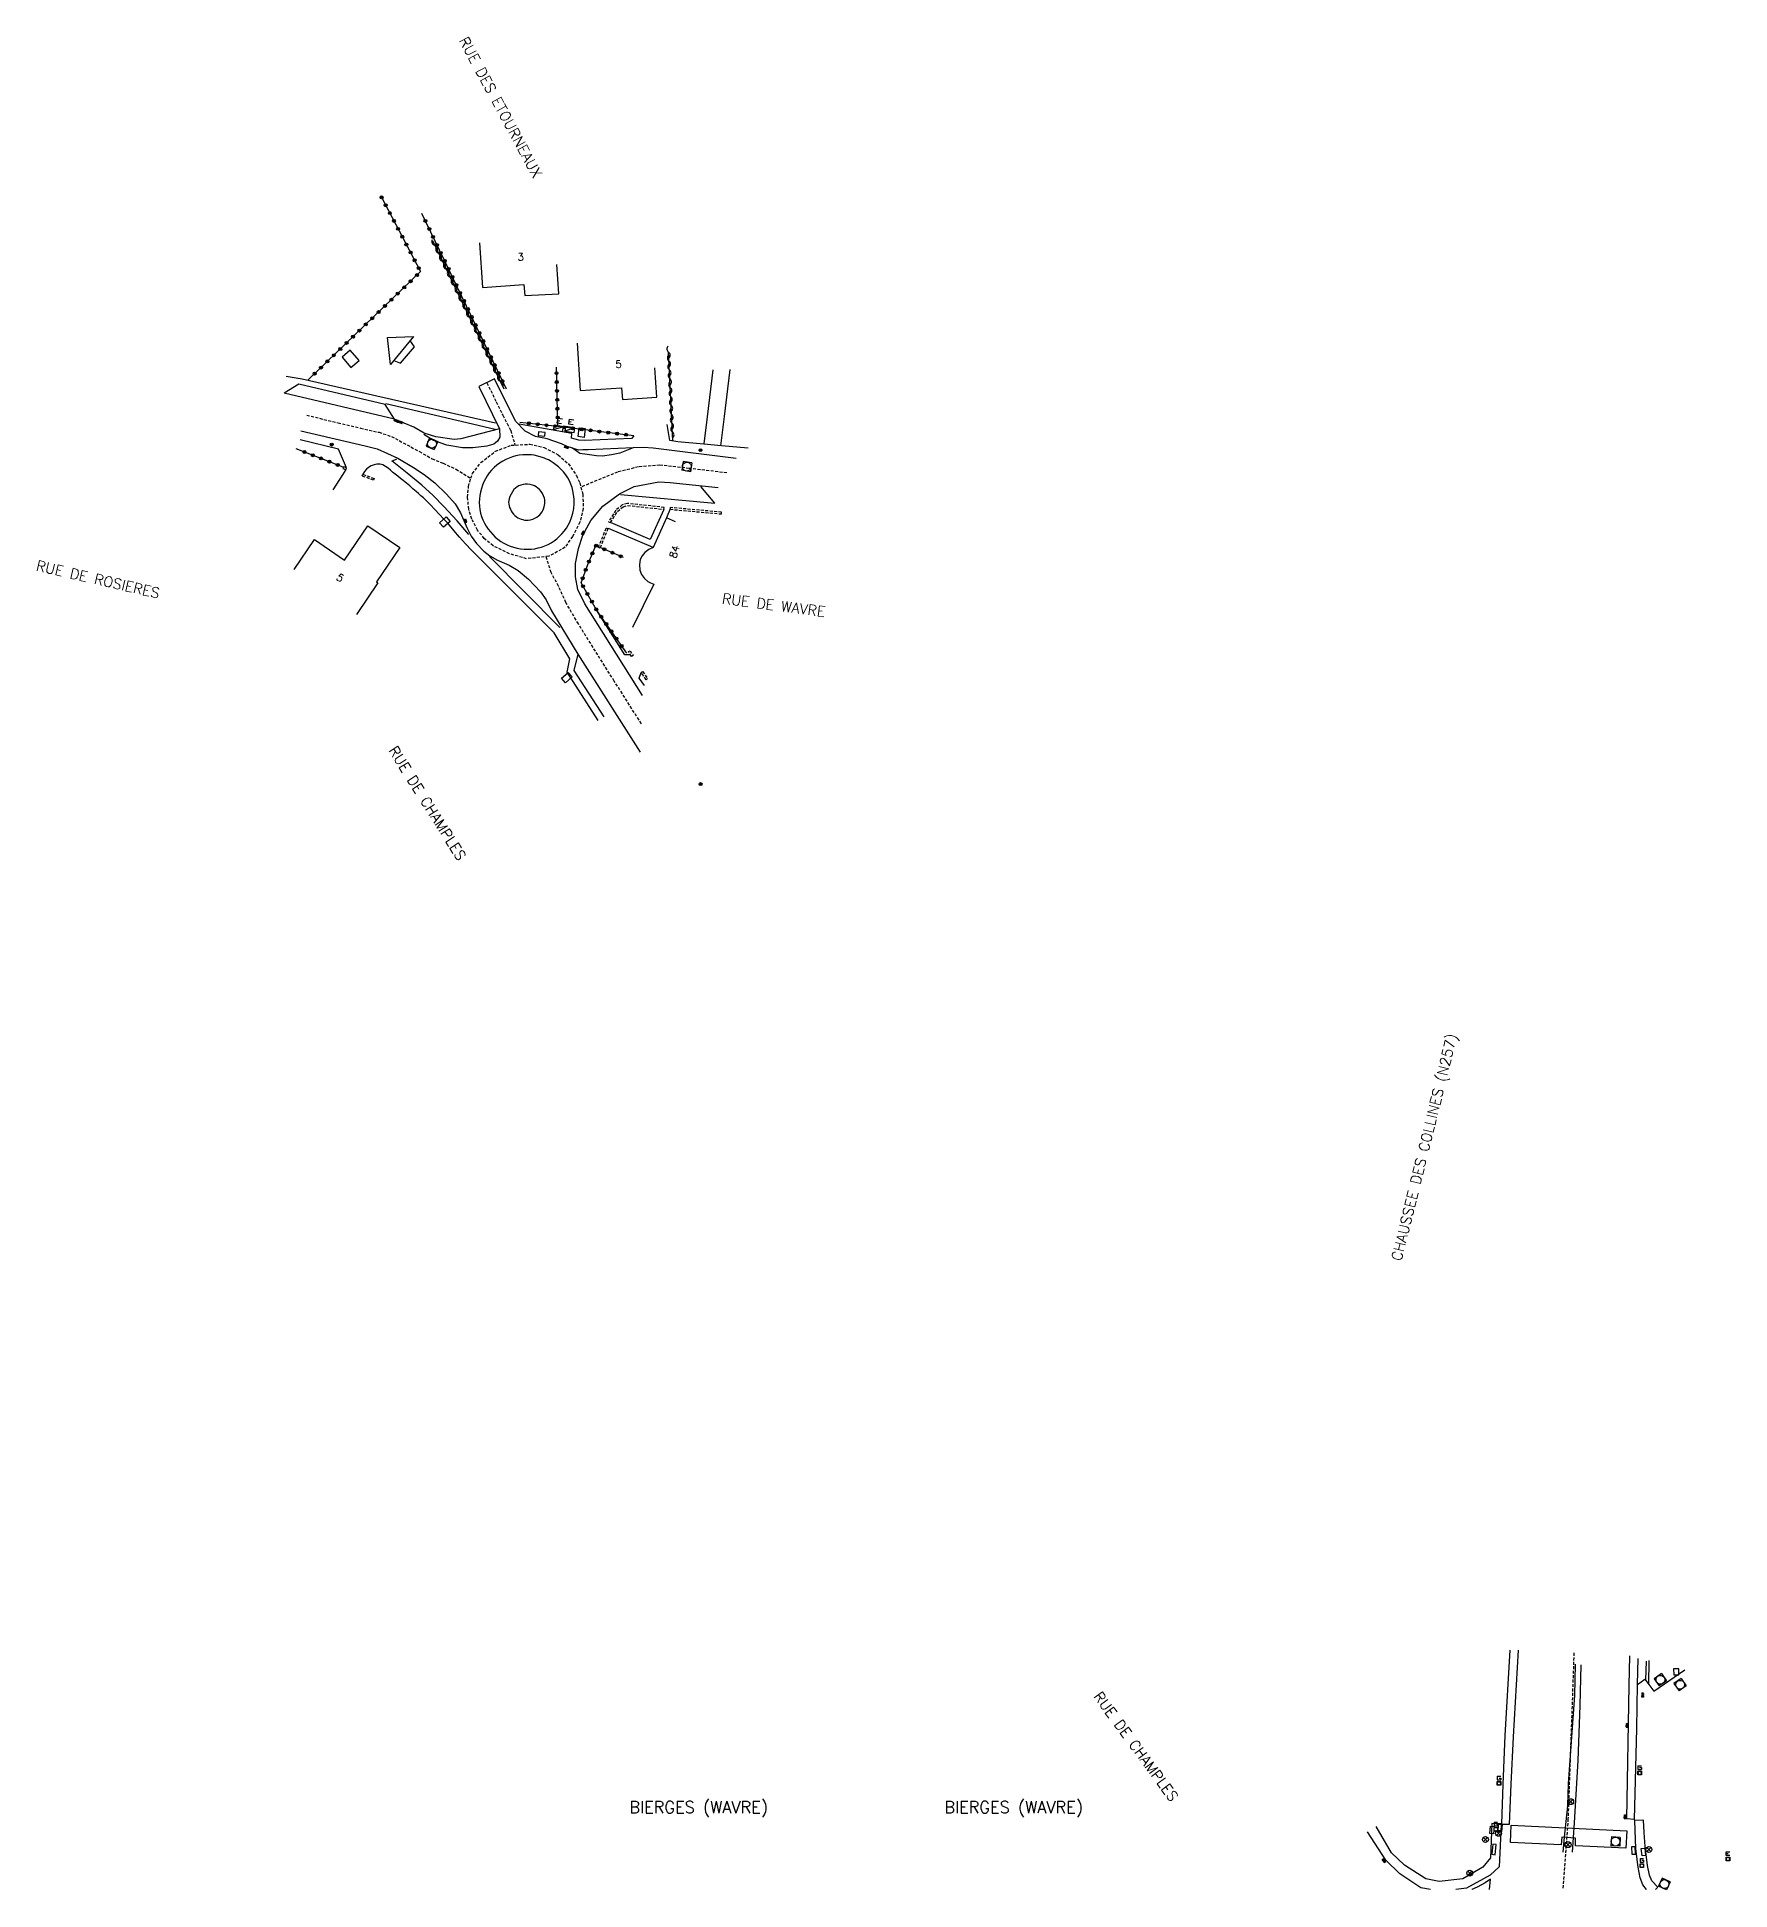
# Model space of a CAD drawing. Header units: millimetres. Extents: x 164361 to 165000, y 157000 to 157988.
# Drawn here: x 164361.3 to 164647.2, y 156999.9 to 157312.7 of the extents above; entities that cross this region are included whole.
import ezdxf
from ezdxf.enums import TextEntityAlignment as Align

# ---------------------------------------------------------------- set-up
doc = ezdxf.new("R2010")
doc.units = ezdxf.units.MM
doc.linetypes.add('DASHED', pattern=[0.75, 0.5, -0.25])
doc.layers.get('0').update_dxf_attribs({"linetype": 'CONTINUOUS'})
for name, color, linetype in [('W0001', 6, 'DASHED'), ('W0003', 5, 'CONTINUOUS'), ('W0006', 2, 'CONTINUOUS'), ('W0008', 7, 'CONTINUOUS'), ('W0014', 7, 'CONTINUOUS'), ('W0015', 2, 'CONTINUOUS'), ('W0017', 7, 'CONTINUOUS'), ('W0020', 2, 'CONTINUOUS'), ('W0051', 7, 'CONTINUOUS'), ('W0100', 7, 'CONTINUOUS'), ('W0112', 1, 'DASHED'), ('W0133', 7, 'CONTINUOUS'), ('W0310', 3, 'CONTINUOUS'), ('W0322', 7, 'CONTINUOUS'), ('W0323', 7, 'CONTINUOUS'), ('W0400', 7, 'CONTINUOUS'), ('W0410', 7, 'CONTINUOUS'), ('W0411', 7, 'CONTINUOUS'), ('W0412', 7, 'CONTINUOUS'), ('W0420', 7, 'CONTINUOUS'), ('W0421', 7, 'CONTINUOUS'), ('W0425', 7, 'CONTINUOUS'), ('W0430', 7, 'CONTINUOUS'), ('W0431', 7, 'CONTINUOUS'), ('W0469', 7, 'CONTINUOUS'), ('W0856', 7, 'CONTINUOUS'), ('W0980', 7, 'CONTINUOUS'), ('W0989', 7, 'CONTINUOUS'), ('W0991', 7, 'CONTINUOUS'), ('W1471', 7, 'CONTINUOUS')]:
    doc.layers.add(name, color=color, linetype=linetype)
doc.styles.get("Standard").update_dxf_attribs({"font": 'romans.shx', "width": 0.85})

msp = doc.modelspace()

# ---------------------------------------------------------------- texts
at = {"layer": 'W0980'}
for p in [(164473.05, 157013.78), (164526.23, 157013.78)]:
    msp.add_text('BIERGES (WAVRE)', height=2, dxfattribs=at).set_placement(p, align=Align.MIDDLE)
at = {"layer": 'W0989'}
for s, rotation, p in [('RUE DES ETOURNEAUX', 298.3609, (164433.3, 157312.55)), ('RUE DE ROSIERES', 347.0833, (164361.25, 157223.55)), ('RUE DE WAVRE', 352.5251, (164477.03, 157217.96)), ('RUE DE CHAMPLES', 302.1059, (164421.36, 157192.78)), ('CHAUSSEE DES COLLINES (N257)', 76.1311, (164590.83, 157106.2)), ('RUE DE CHAMPLES', 306.2481, (164540.33, 157033.11))]:
    msp.add_text(s, height=1.75, rotation=rotation, dxfattribs=at).set_placement(p, align=Align.MIDDLE_LEFT)
at = {"layer": 'W0991'}
for s, rotation, p in [('3', 3.9796, (164443.05, 157274.97)), ('5', 3.5311, (164459.57, 157256.86)), ('84', 72.7284, (164469.55, 157225.64)), ('5', 324.9631, (164412.17, 157220.92))]:
    msp.add_text(s, height=1.25, rotation=rotation, dxfattribs=at).set_placement(p, align=Align.CENTER)

# ---------------------------------------------------------------- blocks, each defined once
blk = doc.blocks.new('T400')
for p, q in [((-0.15, 0.3), (0.15, 0.3)), ((-0.15, -0.25), (-0.15, 0.3)), ((-0.15, 0.15), (0.15, 0.15)), ((-0.15, 0), (0.15, 0)), ((0.15, 0.3), (0.15, -0.25)), ((-0.15, -0.15), (0.15, -0.15)), ((-0.15, -0.25), (-0.15, -0.3)), ((-0.15, -0.3), (0.15, -0.3)), ((0.15, -0.3), (0.15, -0.25))]:
    blk.add_line(p, q)
blk = doc.blocks.new('T420')
for p, q in [((0.75, 0.75), (-0.75, 0.75)), ((-0.75, 0.75), (-0.75, -0.75)), ((0.75, 0.75), (0.75, -0.75)), ((0.75, -0.75), (-0.75, -0.75))]:
    blk.add_line(p, q)
blk.add_ellipse((0, 0), major_axis=(-0.53, 0.53), ratio=1, start_param=3.926991, end_param=10.210176)
blk = doc.blocks.new('T1471')
at = {"color": 0, "linetype": 'Continuous', "flags": 128}
blk.add_lwpolyline([(-0.75, -0.5), (-0.75, 0.5), (0.75, 0.5), (0.75, -0.5), (-0.75, -0.5)], dxfattribs=at)
blk = doc.blocks.new('T856')
for p, q in [((-0.125, 0), (0.125, 0)), ((0, 0.125), (0, -0.125))]:
    blk.add_line(p, q)
blk.add_ellipse((0, 0), major_axis=(-0.177, 0.177), ratio=1, start_param=3.9269908, end_param=10.2101761)
blk = doc.blocks.new('T430')
at = {"flags": 128}
for points in [[(0.8, 0.8), (-0.8, 0.8)], [(-0.8, 0.8), (-0.8, 0)], [(0.8, 0.8), (-0.8, 0)], [(-0.8, 0), (0.8, 0)], [(-0.4, 2.1), (0.4, 2.1)], [(-0.4, 2.1), (-0.4, 1.3)], [(-0.4, 1.7), (0, 1.7)], [(-0.4, 1.3), (0.4, 1.3)], [(0.8, 0), (0.8, 0.8)]]:
    blk.add_lwpolyline(points, dxfattribs=at)
blk = doc.blocks.new('T410')
for p, q in [((-0.3, 1.2), (0.3, 1.2)), ((-0.3, 0.6), (-0.3, 1.2)), ((0, 0.9), (-0.3, 0.9)), ((0.3, 0.6), (-0.3, 0.6)), ((-0.3, 0.3), (0.3, 0.3)), ((-0.3, -0.3), (-0.3, 0.3)), ((0.3, 0.3), (0.3, -0.3)), ((0.3, -0.3), (-0.3, -0.3))]:
    blk.add_line(p, q)
blk.add_ellipse((0, 0), major_axis=(-0.212, 0.212), ratio=1, start_param=3.926991, end_param=10.210176)
blk = doc.blocks.new('T412')
for p, q in [((-0.3, 1.2), (0.3, 1.2)), ((-0.3, 1.2), (-0.3, 0.6)), ((-0.3, 0.6), (0.3, 0.6)), ((-0.3, 0.3), (0.3, 0.3)), ((-0.3, -0.3), (-0.3, 0.3)), ((0, 0.9), (0.3, 0.9)), ((0.3, 0.9), (0.3, 0.6)), ((0.3, 0.3), (0.3, -0.3)), ((0.3, -0.3), (-0.3, -0.3))]:
    blk.add_line(p, q)
blk.add_ellipse((0, 0), major_axis=(0.212, 0.212), ratio=1, start_param=5.497787, end_param=11.780972)
blk = doc.blocks.new('T469')
at = {"color": 0, "linetype": 'Continuous', "flags": 128}
for points in [[(-0.35, 0.35), (0.35, -0.35)], [(-0.35, -0.35), (0.35, 0.35)]]:
    blk.add_lwpolyline(points, dxfattribs=at)
at = {"color": 0, "linetype": 'Continuous'}
blk.add_circle((0, 0), 0.5, dxfattribs=at)
blk = doc.blocks.new('T425')
for p, q in [((-0.15, 0.6), (0.15, 0.6)), ((-0.15, 0.6), (-0.15, 0.3)), ((-0.15, 0.3), (0.15, 0.3)), ((-0.15, 0.15), (0.15, 0.15)), ((-0.15, -0.15), (-0.15, 0.15)), ((0, 0.45), (0.15, 0.45)), ((0.15, 0.45), (0.15, 0.3)), ((0.15, 0.15), (0.15, -0.15)), ((0.15, -0.15), (-0.15, -0.15))]:
    blk.add_line(p, q)
blk.add_ellipse((0, 0), major_axis=(-0.106, 0.106), ratio=1, start_param=3.926991, end_param=10.210176)
blk = doc.blocks.new('t322o')
at = {"color": 0, "linetype": 'Continuous'}
for radius in [0.25, 0.15]:
    blk.add_circle((0, 0), radius, dxfattribs=at)
blk = doc.blocks.new('t310o')
at = {"color": 0, "linetype": 'Continuous'}
for centre, start, end in [((-0.5, 0.38), 216.8699, 323.1304), ((0.5, -0.37), 36.8699, 143.1303)]:
    blk.add_arc(centre, 0.625, start, end, dxfattribs=at)
blk = doc.blocks.new('t323o')
at = {"color": 0, "linetype": 'Continuous'}
for radius in [0.25, 0.15]:
    blk.add_circle((0, 0), radius, dxfattribs=at)

# ---------------------------------------------------------------- linework, layer by layer
at = {"layer": 'W0001'}
for points in [[(164437.28, 157254.36), (164438.86, 157251.14), (164439.96, 157248.88), (164440.7, 157247.45), (164441.31, 157246.29), (164442.04, 157243.82)], [(164406.87, 157248.86), (164412.17, 157247.61), (164415.96, 157246.71), (164419.08, 157245.98), (164421.18, 157245.29), (164425.9, 157242.74), (164428.04, 157241.53), (164429.91, 157240.75), (164432.09, 157239.77), (164434.57, 157238.24)], [(164434.86, 157239.01), (164436.27, 157240.89), (164438.73, 157242.78), (164441.39, 157243.79), (164444.55, 157243.97), (164446.94, 157243.43), (164449.34, 157242.19), (164451.05, 157240.66), (164452.41, 157238.71), (164452.98, 157237.45), (164453.48, 157235.51), (164453.56, 157233.12), (164453, 157230.79), (164451.74, 157228.4), (164450.51, 157226.57), (164447.73, 157225.05), (164444.01, 157224.64), (164441.11, 157225.49), (164438.33, 157226.82), (164436.85, 157228.07), (164435.72, 157229.46), (164434.73, 157231.35), (164434.23, 157233.03), (164434.03, 157235.02), (164434.2, 157236.86), (164434.57, 157238.24), (164434.86, 157239.01)], [(164477.81, 157239.13), (164471.45, 157239.9), (164466.5, 157240.44), (164462.87, 157240.15), (164459.35, 157239.27), (164453.21, 157236.75)], [(164463.38, 157196.79), (164458.8, 157204), (164456.01, 157208.4), (164452.74, 157213.64), (164450.64, 157217.24), (164449.41, 157220.01), (164448.12, 157222.32), (164447.31, 157225)], [(164620.83, 157039.95), (164619.83, 157011.95), (164618.94, 157000)]]:
    msp.add_lwpolyline(points, dxfattribs=at)
at = {"layer": 'W0003'}
for points in [[(164632.96, 157035.35), (164633.06, 157038.57)], [(164633.46, 157034.68), (164633.55, 157038.68)]]:
    msp.add_lwpolyline(points, dxfattribs=at)
at = {"layer": 'W0006'}
for points in [[(164421.67, 157248.22), (164420.12, 157250.7), (164405.53, 157254.12), (164403.09, 157252.57)], [(164452.65, 157208.55), (164452, 157205.78), (164457.02, 157197.94)]]:
    msp.add_lwpolyline(points, dxfattribs=at)
at = {"layer": 'W0008'}
for points in [[(164479.36, 157241.56), (164465.37, 157243.33), (164463.74, 157243.44), (164461.99, 157243.36), (164454.4, 157243.05), (164453.49, 157243), (164452.77, 157242.99), (164451.76, 157243.3), (164450.86, 157243.59), (164449.89, 157244.06), (164447.45, 157244.87), (164445.48, 157245.26), (164443.74, 157246.17), (164442.12, 157247.88), (164438.6, 157255.01), (164435.95, 157253.71), (164439.43, 157246.59), (164432.88, 157244.86), (164431.77, 157244.78), (164431.78, 157244.79), (164428.7, 157245.21), (164428.69, 157245.22), (164426.73, 157245.86), (164424.95, 157246.88), (164421.67, 157248.22), (164403.09, 157252.57)], [(164405.9, 157246.26), (164416.76, 157243.68), (164418.76, 157243.22), (164422.28, 157241.6), (164424.93, 157240.04), (164426.68, 157238.88), (164428.52, 157237.45), (164430.48, 157235.57), (164431.92, 157233.89), (164432.83, 157232.42), (164433.91, 157229.92), (164434.65, 157228.48), (164435.54, 157227.2), (164436.77, 157225.94), (164437.78, 157225.15), (164439.06, 157224.4), (164441.03, 157223.57), (164442.57, 157222.65), (164444.31, 157221.21), (164445.29, 157220.2), (164446.37, 157219.04), (164447.33, 157217.7), (164448.23, 157215.84), (164452.65, 157208.55), (164463.19, 157191.99)], [(164463.56, 157201.58), (164453.81, 157217.05), (164452.65, 157219.44), (164452.25, 157221.6), (164452.26, 157223.84), (164452.77, 157226.39), (164453.52, 157228.6), (164454.84, 157231.11), (164456.88, 157233.53), (164459.69, 157235.59), (164462.17, 157236.85), (164466.33, 157237.63), (164468.25, 157237.51), (164476.33, 157236.69)], [(164611.4, 157040.42), (164610.55, 157025.79), (164610.18, 157017.8), (164609.88, 157010.98), (164608.55, 157011.02), (164608.2, 157003.86), (164606.68, 157002.42), (164602.71, 157000.27), (164600.88, 157000)], [(164621.02, 157038.05), (164620.91, 157032.78), (164620.62, 157028.88), (164620.24, 157023.4), (164619.85, 157017.88), (164619.72, 157014.17), (164619.16, 157008.85), (164618.95, 157006.32)], [(164620.6, 157006.33), (164620.9, 157011.29), (164621.53, 157021.79), (164621.88, 157031.1), (164622.05, 157037.93)], [(164633.11, 157000), (164633.09, 157000.03), (164632.48, 157000.81), (164632.04, 157002), (164631.66, 157003.8), (164631.27, 157006.87), (164631.09, 157011.67), (164631.08, 157011.84), (164629.74, 157011.94), (164630.16, 157034.48), (164630.26, 157039.48)], [(164596.64, 157000), (164594.96, 157000.32), (164591.42, 157002.65), (164589.07, 157004.99), (164585.97, 157009.77)]]:
    msp.add_lwpolyline(points, dxfattribs=at)
at = {"layer": 'W0014'}
for points in [[(164438.73, 157247.55), (164406.09, 157254.93), (164403.43, 157255.4)], [(164420.24, 157250.83), (164438.71, 157246.54)], [(164462.13, 157245.4), (164461.71, 157244.93), (164453.76, 157244.59), (164452.84, 157244.66), (164451.59, 157244.98), (164451.65, 157245.77), (164442.72, 157247.36)], [(164413.59, 157239.98), (164412.23, 157243.12), (164405.74, 157244.69)], [(164481.39, 157243.28), (164476.88, 157243.69), (164473.9, 157243.99), (164469.55, 157244.38), (164468.16, 157244.58)], [(164434.67, 157226.07), (164433.67, 157227.17), (164432.68, 157228.29), (164431.71, 157229.42), (164430.76, 157230.57), (164430.58, 157230.76), (164430.4, 157230.94), (164430.22, 157231.13), (164430.04, 157231.31), (164429.28, 157232.12), (164428.52, 157232.93), (164427.75, 157233.73), (164426.97, 157234.52), (164426.57, 157234.9), (164426.16, 157235.27), (164425.76, 157235.63), (164425.34, 157236), (164424.8, 157236.47), (164424.26, 157236.94), (164423.71, 157237.4), (164423.15, 157237.86), (164422.71, 157238.21), (164422.27, 157238.56), (164421.82, 157238.91), (164421.38, 157239.26), (164421.02, 157239.62), (164420.62, 157239.95), (164420.2, 157240.23), (164419.75, 157240.48), (164419.25, 157240.58), (164418.74, 157240.58), (164418.24, 157240.5), (164417.76, 157240.33), (164417.32, 157240.07), (164416.94, 157239.74), (164416.61, 157239.35), (164416.37, 157238.9)], [(164421.27, 157241.13), (164422.1, 157241.49)], [(164434.26, 157228.73), (164432.26, 157231.03), (164430.01, 157233.48), (164428.24, 157235.29), (164426.3, 157237.06), (164423.86, 157239.1), (164421.28, 157241.11)], [(164459.83, 157235.48), (164475.8, 157234.01), (164473.41, 157236.82)], [(164456.07, 157197.33), (164450.86, 157205.52), (164451.31, 157207.77), (164448.63, 157212.16), (164434.67, 157226.07)], [(164449.61, 157213.01), (164437.71, 157225.01)], [(164461.42, 157208.44), (164460.59, 157208.44), (164455.87, 157215.89), (164453.19, 157220.59)], [(164463.89, 157203.22), (164463.02, 157204.46), (164463.35, 157205.44)], [(164634.63, 157000), (164634.97, 157000.41), (164634, 157001.5), (164633.59, 157002.45), (164633.23, 157004.09), (164632.87, 157007.26), (164632.68, 157009.67), (164632.57, 157011.75), (164631.09, 157011.67)], [(164608.58, 157011.13), (164606.95, 157011.17), (164606.75, 157005.39), (164605.45, 157003.78), (164602.07, 157001.83), (164598.09, 157001.36), (164595.83, 157001.82), (164592.21, 157004.15), (164590.04, 157006.19), (164587.44, 157010.68)]]:
    msp.add_lwpolyline(points, dxfattribs=at)
at = {"layer": 'W0015'}
for points in [[(164439.42, 157246.55), (164439.5, 157245.19), (164439.11, 157244.51), (164438.49, 157244.01), (164437.31, 157243.62), (164434.94, 157243.36), (164433.17, 157243.38), (164430.52, 157243.79), (164428.26, 157244.62), (164426.64, 157245.59)], [(164461.99, 157243.36), (164459.73, 157242.47), (164458.33, 157242.19), (164456.79, 157241.97), (164455.79, 157242.04), (164454.23, 157242.24), (164452.98, 157242.41), (164451.76, 157243.3)]]:
    msp.add_lwpolyline(points, dxfattribs=at)
for points in [[(164445.28, 157242.1), (164444.8, 157242.17), (164444.32, 157242.2), (164443.84, 157242.2), (164443.36, 157242.18), (164442.77, 157242.11), (164442.19, 157241.99), (164441.62, 157241.83), (164441.06, 157241.63), (164440.5, 157241.39), (164439.97, 157241.11), (164439.45, 157240.79), (164438.96, 157240.43), (164438.51, 157240.04), (164438.08, 157239.61), (164437.69, 157239.14), (164437.34, 157238.65), (164437.04, 157238.14), (164436.78, 157237.6), (164436.55, 157237.05), (164436.37, 157236.48), (164436.21, 157235.9), (164436.1, 157235.32), (164436.03, 157234.73), (164436, 157234.13), (164436.03, 157233.53), (164436.11, 157232.93), (164436.24, 157232.34), (164436.41, 157231.76), (164436.63, 157231.2), (164436.89, 157230.66), (164437.19, 157230.14), (164437.52, 157229.65), (164437.89, 157229.18), (164438.28, 157228.73), (164438.71, 157228.31), (164439.17, 157227.93), (164439.66, 157227.58), (164440.16, 157227.27), (164440.69, 157226.99), (164441.24, 157226.76), (164441.81, 157226.57), (164442.39, 157226.42), (164442.97, 157226.31), (164443.57, 157226.25), (164444.17, 157226.24), (164444.77, 157226.27), (164445.37, 157226.34), (164445.96, 157226.46), (164446.54, 157226.62), (164447.1, 157226.82), (164447.65, 157227.06), (164448.17, 157227.34), (164448.66, 157227.67), (164449.13, 157228.03), (164449.56, 157228.43), (164449.97, 157228.86), (164450.36, 157229.32), (164450.71, 157229.8), (164451.03, 157230.31), (164451.3, 157230.84), (164451.6, 157231.58), (164451.82, 157232.35), (164451.97, 157233.13), (164452.04, 157233.92), (164452.02, 157234.72), (164451.94, 157235.51), (164451.83, 157236.1), (164451.68, 157236.69), (164451.48, 157237.25), (164451.24, 157237.81), (164450.94, 157238.32), (164450.61, 157238.82), (164450.23, 157239.29), (164449.82, 157239.72), (164449.4, 157240.13), (164448.95, 157240.51), (164448.48, 157240.85), (164447.98, 157241.16), (164447.67, 157241.32), (164447.35, 157241.47), (164447.03, 157241.6), (164446.69, 157241.72)], [(164443.03, 157237.08), (164442.71, 157236.94), (164442.4, 157236.76), (164442.12, 157236.55), (164441.86, 157236.31), (164441.6, 157235.95), (164441.38, 157235.57), (164441.19, 157235.17), (164441.04, 157234.75), (164441.05, 157234.76), (164441.05, 157234.76), (164441.05, 157234.76), (164441.05, 157234.77), (164440.99, 157234.47), (164440.96, 157234.18), (164440.98, 157233.88), (164441.03, 157233.58), (164441.12, 157233.29), (164441.26, 157233.02), (164441.4, 157232.73), (164441.57, 157232.45), (164441.77, 157232.19), (164442, 157231.96), (164442.25, 157231.75), (164442.52, 157231.57), (164442.79, 157231.43), (164443.07, 157231.32), (164443.37, 157231.24), (164443.66, 157231.18), (164443.97, 157231.16), (164444.27, 157231.17), (164444.66, 157231.22), (164445.04, 157231.33), (164445.4, 157231.48), (164445.74, 157231.67), (164445.99, 157231.86), (164446.22, 157232.07), (164446.42, 157232.3), (164446.6, 157232.54), (164446.75, 157232.81), (164446.88, 157233.09), (164446.98, 157233.38), (164447.04, 157233.67), (164447.08, 157233.98), (164447.09, 157234.28), (164447.06, 157234.58), (164447.01, 157234.88), (164446.88, 157235.28), (164446.7, 157235.66), (164446.46, 157236.02), (164446.18, 157236.34), (164445.92, 157236.57), (164445.63, 157236.77), (164445.32, 157236.94), (164445, 157237.08), (164444.61, 157237.2), (164444.15, 157237.25), (164443.77, 157237.24), (164443.43, 157237.19)]]:
    msp.add_lwpolyline(points, close=True, dxfattribs=at)
at = {"layer": 'W0017'}
for points in [[(164473.97, 157244.03), (164474.52, 157248.59), (164475.48, 157256.53)], [(164476.8, 157243.7), (164477.41, 157248.64), (164478.39, 157256.58)], [(164468.16, 157244.58), (164467.72, 157247.32)], [(164413.45, 157239.71), (164412.92, 157238.81), (164411.29, 157236.3)], [(164467.17, 157232.98), (164464.88, 157227.89), (164458.15, 157230.76)], [(164468.24, 157233.06), (164467.63, 157231.55)], [(164465.38, 157226.54), (164457.83, 157229.75)], [(164631.58, 157034.63), (164632.79, 157035.54), (164634.3, 157033.48), (164639.55, 157037.1)]]:
    msp.add_lwpolyline(points, dxfattribs=at)
at = {"layer": 'W0020'}
msp.add_lwpolyline([(164610.25, 157010.9), (164629.75, 157009.94), (164629.6, 157007.01), (164621.12, 157007.37), (164621.12, 157008.71), (164618.77, 157008.83), (164618.68, 157007.57), (164610.12, 157007.96)], close=True, dxfattribs=at)
msp.add_lwpolyline([(164606.57, 157000), (164606.73, 157001.74), (164605.85, 157001.17), (164604.5, 157000.39), (164603.58, 157000.02), (164603.57, 157000)], dxfattribs=at)
at = {"layer": 'W0051'}
for points in [[(164610, 157040.44), (164609.17, 157026.01), (164608.81, 157017.76), (164608.58, 157011.13), (164608.55, 157011.02)], [(164631.08, 157011.84), (164631.43, 157027.17), (164631.58, 157034.63), (164631.7, 157039)]]:
    msp.add_lwpolyline(points, dxfattribs=at)
at = {"layer": 'W0100'}
for points in [[(164436.07, 157277.96), (164436.57, 157270.45), (164443.55, 157270.94), (164443.69, 157269.06), (164449.46, 157269.36), (164449.13, 157274.31)], [(164452.53, 157261.04), (164453.06, 157253.06), (164460.04, 157253.49), (164460.19, 157251.54), (164465.98, 157251.9), (164465.65, 157256.85)], [(164469.14, 157230.86), (164467.61, 157231.54), (164465.38, 157226.54), (164464.64, 157226.23), (164463.96, 157225.71), (164463.51, 157225.13), (164463.2, 157224.49), (164463.04, 157223.65), (164463.13, 157222.7), (164463.4, 157222), (164463.88, 157221.31), (164464.46, 157220.82), (164464.92, 157220.56), (164465.5, 157220.37), (164461.87, 157213.03)], [(164404.73, 157222.83), (164408.19, 157227.89), (164408.19, 157227.89), (164413.25, 157224.43), (164417.21, 157230.21), (164422.57, 157226.54), (164418.63, 157220.77), (164418.9, 157220.56), (164415.26, 157215.23)]]:
    msp.add_lwpolyline(points, dxfattribs=at)
at = {"layer": 'W0112'}
for points in [[(164413.59, 157239.98), (164413.07, 157240.16), (164412.97, 157239.88), (164413.48, 157239.69)], [(164416.37, 157238.9), (164418.27, 157238.17), (164418.17, 157237.89), (164416.26, 157238.62)], [(164476.91, 157232.51), (164468.26, 157233.29), (164468.23, 157232.99), (164476.88, 157232.21)], [(164456.11, 157226.57), (164457.46, 157229.84), (164457.74, 157229.73), (164456.39, 157226.45)], [(164461.72, 157208.14), (164461.21, 157208.96), (164461.46, 157209.12), (164461.98, 157208.3)], [(164464.2, 157204.23), (164463.35, 157205.44), (164463.59, 157205.61), (164464.44, 157204.41)]]:
    msp.add_lwpolyline(points, close=True, dxfattribs=at)
msp.add_lwpolyline([(164458.15, 157230.76), (164459.34, 157232.62), (164460.32, 157233.43), (164461.06, 157233.63), (164467.17, 157232.98), (164467.24, 157233.31), (164461.03, 157233.98), (164460.16, 157233.74), (164459.08, 157232.84), (164457.83, 157230.88), (164458.15, 157230.76)], dxfattribs=at)
at = {"layer": 'W0133'}
msp.add_lwpolyline([(164421, 157257.45), (164420.51, 157261.96), (164424.91, 157262.18)], close=True, dxfattribs=at)
msp.add_lwpolyline([(164421.58, 157258.11), (164422.69, 157257.63), (164425.07, 157260.42), (164424.29, 157261.56)], dxfattribs=at)
at = {"layer": 'W0310'}
for points in [[(164440.22, 157253.27), (164428.17, 157278.29)], [(164468.69, 157244.54), (164467.97, 157259.52)]]:
    msp.add_lwpolyline(points, dxfattribs=at)
at = {"layer": 'W0322'}
for points in [[(164419.49, 157285.67), (164426.1, 157273.11), (164407.13, 157254.84)], [(164440.58, 157253.28), (164426.32, 157282.92)], [(164449.3, 157246.97), (164449.02, 157256.97)], [(164462.13, 157245.4), (164449.3, 157246.97), (164442.88, 157247.65)], [(164413.04, 157240.12), (164405.11, 157243.2)]]:
    msp.add_lwpolyline(points, dxfattribs=at)
at = {"layer": 'W0323'}
msp.add_lwpolyline([(164460.9, 157208.7), (164455.88, 157215.89), (164453.19, 157220.59), (164454.31, 157223.66), (164455.68, 157226.87), (164460.28, 157224.9)], dxfattribs=at)
at = {"layer": 'W0411'}
for points in [[(164631.23, 157005.99), (164631.16, 157007.25), (164630.56, 157007.21), (164630.63, 157005.96)], [(164632.35, 157005.71), (164632.21, 157006.95), (164632.81, 157007.02), (164632.94, 157005.78)]]:
    msp.add_lwpolyline(points, close=True, dxfattribs=at)
at = {"layer": 'W0421'}
for points in [[(164445.93, 157245.47), (164447.08, 157245.36), (164447.14, 157245.96), (164445.99, 157246.07)], [(164638.53, 157037.27), (164637.67, 157037.26), (164637.69, 157036.26), (164638.55, 157036.27)], [(164607.37, 157010.64), (164607.24, 157009.41), (164606.65, 157009.47), (164606.77, 157010.7)], [(164608.69, 157010.99), (164608.62, 157009.74), (164608.02, 157009.77), (164608.09, 157011.03)], [(164607.54, 157005.9), (164607.72, 157007.62), (164607.12, 157007.68), (164606.95, 157005.96)]]:
    msp.add_lwpolyline(points, close=True, dxfattribs=at)
at = {"layer": 'W0431'}
msp.add_lwpolyline([(164412.84, 157258.65), (164414.35, 157256.92), (164415.72, 157258.11), (164414.2, 157259.84), (164412.84, 157258.65)], dxfattribs=at)

# ---------------------------------------------------------------- block references
at = {"layer": 'W0310'}
for p, rotation in [((164428.5, 157277.59), 115.7361647933866), ((164429.15, 157276.24), 115.7361647933866), ((164429.8, 157274.89), 115.7361647933866), ((164430.45, 157273.54), 115.7361647933866), ((164431.11, 157272.18), 115.7361647933866), ((164431.76, 157270.83), 115.7361647933866), ((164432.41, 157269.48), 115.7361647933866), ((164433.06, 157268.13), 115.7361647933866), ((164433.71, 157266.78), 115.7361647933866), ((164434.36, 157265.43), 115.7361647933866), ((164435.01, 157264.08), 115.7361647933866), ((164435.67, 157262.73), 115.7361647933866), ((164436.32, 157261.38), 115.7361647933866), ((164436.97, 157260.02), 115.7361647933866), ((164437.62, 157258.67), 115.7361647933866), ((164467.97, 157259.52), 92.73291212829092), ((164468.04, 157258.03), 92.73291212829092), ((164438.27, 157257.32), 115.7361647933866), ((164438.92, 157255.97), 115.7361647933866), ((164439.57, 157254.62), 115.7361647933866), ((164468.12, 157256.53), 92.73291212829092), ((164468.19, 157255.03), 92.73291212829092), ((164468.26, 157253.53), 92.73291212829092), ((164468.33, 157252.03), 92.73291212829092), ((164468.4, 157250.53), 92.73291212829092), ((164468.47, 157249.04), 92.73291212829092), ((164468.54, 157247.54), 92.73291212829092), ((164468.62, 157246.04), 92.73291212829092)]:
    msp.add_blockref('t310o', p, dxfattribs=dict(at, rotation=rotation))
at = {"layer": 'W0322'}
for p, rotation in [((164419.51, 157285.64), 297.7388527104987), ((164420.21, 157284.31), 297.7388527104987), ((164420.91, 157282.98), 297.7388527104987), ((164421.6, 157281.66), 297.7388527104987), ((164422.3, 157280.33), 297.7388527104987), ((164426.92, 157281.66), 115.695888821511), ((164427.57, 157280.31), 115.695888821511), ((164423, 157279), 297.7388527104987), ((164423.7, 157277.67), 297.7388527104987), ((164428.22, 157278.96), 115.695888821511), ((164428.87, 157277.61), 115.695888821511), ((164424.4, 157276.35), 297.7388527104987), ((164425.09, 157275.02), 297.7388527104987), ((164429.52, 157276.26), 115.695888821511), ((164430.17, 157274.9), 115.695888821511), ((164424.42, 157271.48), 223.9070200380152), ((164425.5, 157272.52), 223.9070200380152), ((164425.79, 157273.69), 297.7388527104987), ((164430.82, 157273.55), 115.695888821511), ((164431.48, 157272.2), 115.695888821511), ((164432.13, 157270.85), 115.695888821511), ((164421.17, 157268.36), 223.9070200380152), ((164422.25, 157269.4), 223.9070200380152), ((164423.34, 157270.44), 223.9070200380152), ((164432.78, 157269.5), 115.695888821511), ((164433.43, 157268.15), 115.695888821511), ((164417.93, 157265.24), 223.9070200380152), ((164419.01, 157266.28), 223.9070200380152), ((164420.09, 157267.32), 223.9070200380152), ((164434.08, 157266.79), 115.695888821511), ((164434.73, 157265.44), 115.695888821511), ((164414.69, 157262.12), 223.9070200380152), ((164415.77, 157263.16), 223.9070200380152), ((164416.85, 157264.2), 223.9070200380152), ((164435.38, 157264.09), 115.695888821511), ((164436.03, 157262.74), 115.695888821511), ((164411.45, 157259), 223.9070200380152), ((164412.53, 157260.04), 223.9070200380152), ((164413.61, 157261.08), 223.9070200380152), ((164436.68, 157261.39), 115.695888821511), ((164437.33, 157260.04), 115.695888821511), ((164437.98, 157258.68), 115.695888821511), ((164408.21, 157255.88), 223.9070200380152), ((164409.29, 157256.92), 223.9070200380152), ((164410.37, 157257.96), 223.9070200380152), ((164438.63, 157257.33), 115.695888821511), ((164439.28, 157255.98), 115.695888821511), ((164449.05, 157255.97), 91.60622579309829), ((164439.93, 157254.63), 115.695888821511), ((164449.09, 157254.47), 91.60622579309829), ((164449.13, 157252.97), 91.60622579309829), ((164449.17, 157251.47), 91.60622579309829), ((164449.21, 157249.97), 91.60622579309829), ((164444.38, 157247.5), 173.9024411269678), ((164445.87, 157247.34), 173.9024411269678), ((164447.36, 157247.18), 173.9024411269678), ((164448.85, 157247.02), 173.9024411269678), ((164449.26, 157248.47), 91.60622579309829), ((164450.34, 157246.84), 173.0285358111434), ((164451.83, 157246.66), 173.0285358111434), ((164453.32, 157246.48), 173.0285358111434), ((164454.81, 157246.3), 173.0285358111434), ((164456.3, 157246.11), 173.0285358111434), ((164457.78, 157245.93), 173.0285358111434), ((164459.27, 157245.75), 173.0285358111434), ((164460.76, 157245.57), 173.0285358111434), ((164406.5, 157242.66), 158.8084460071778), ((164407.9, 157242.11), 158.8084460071778), ((164409.3, 157241.57), 158.8084460071778), ((164410.7, 157241.03), 158.8084460071778), ((164412.1, 157240.49), 158.8084460071778)]:
    msp.add_blockref('t322o', p, dxfattribs=dict(at, rotation=rotation))
at = {"layer": 'W0323'}
for p, rotation in [((164454.52, 157224.17), 66.80215821343798), ((164455.11, 157225.55), 66.80215821343798), ((164455.74, 157226.85), 336.802158213499), ((164457.12, 157226.25), 336.802158213499), ((164458.5, 157225.66), 336.802158213499), ((164459.87, 157225.07), 336.802158213499), ((164453.47, 157221.36), 70.0105265023773), ((164453.98, 157222.77), 70.0105265023773), ((164453.53, 157220), 119.8035025535534), ((164454.27, 157218.7), 119.8035025535534), ((164455.02, 157217.4), 119.8035025535534), ((164455.76, 157216.1), 119.8035025535534), ((164456.6, 157214.85), 124.9183685896264), ((164457.46, 157213.62), 124.9183685896264), ((164458.32, 157212.39), 124.9183685896264), ((164459.18, 157211.16), 124.9183685896264), ((164460.04, 157209.93), 124.9183685896264)]:
    msp.add_blockref('t323o', p, dxfattribs=dict(at, rotation=rotation))
at = {"layer": 'W0400'}
for p, rotation in [((164421.98, 157247.95), 69.60262014551655), ((164422.72, 157247.69), 67.77325506514462), ((164450.75, 157243.47), 67.56707026090406), ((164433.64, 157231.04), 23.15219450784696), ((164453.53, 157228.96), 152.4053066785318), ((164629.82, 157027.74), 358), ((164629.49, 157012.32), 358), ((164588.77, 157004.91), 35)]:
    msp.add_blockref('T400', p, dxfattribs=dict(at, rotation=rotation))
at = {"layer": 'W0410'}
msp.add_blockref('T410', (164646.85, 157005.16), dxfattribs=at)
at = {"layer": 'W0412'}
for p in [(164608.19, 157017.93), (164631.93, 157019.69), (164607.64, 157010.19), (164632.3, 157004.05)]:
    msp.add_blockref('T412', p, dxfattribs=at)
at = {"layer": 'W0420'}
for p, rotation in [((164428.02, 157244.06), 66.86925333774327), ((164471.04, 157240.19), 350.9676379045912), ((164635.43, 157035.42), 35), ((164638.76, 157034.58), 35), ((164627.86, 157008.11), 357), ((164636.11, 157000.94), 335)]:
    msp.add_blockref('T420', p, dxfattribs=dict(at, rotation=rotation))
at = {"layer": 'W0425'}
msp.add_blockref('T425', (164632.42, 157032.63), dxfattribs=at)
at = {"layer": 'W0430'}
for p, rotation in [((164449.29, 157246.26), 349.9408226781616), ((164451.25, 157246.06), 350.8253311149332)]:
    msp.add_blockref('T430', p, dxfattribs=dict(at, rotation=rotation))
at = {"layer": 'W0469'}
for p in [(164620.28, 157014.85), (164605.89, 157008.45), (164608.1, 157009.5), (164619.84, 157007.59), (164633.49, 157006.77), (164603.24, 157002.78)]:
    msp.add_blockref('T469', p, dxfattribs=at)
at = {"layer": 'W0856'}
for p in [(164411.11, 157243.91), (164473.36, 157242.97), (164473.37, 157186.6)]:
    msp.add_blockref('T856', p, dxfattribs=at)
at = {"layer": 'W1471'}
for p, rotation in [((164453.3, 157245.94), 82.62597992777835), ((164430.19, 157230.83), 221.5158555686762), ((164450.81, 157204.59), 221.5158555686761)]:
    msp.add_blockref('T1471', p, dxfattribs=dict(at, rotation=rotation))

msp.set_redraw_order([(e.dxf.handle, doc.entitydb.next_handle()) for e in msp.query("TEXT MTEXT ATTDEF DIMENSION ARC_DIMENSION")])  # texts and dimensions are drawn at this point

doc.saveas('drawing.dxf')
